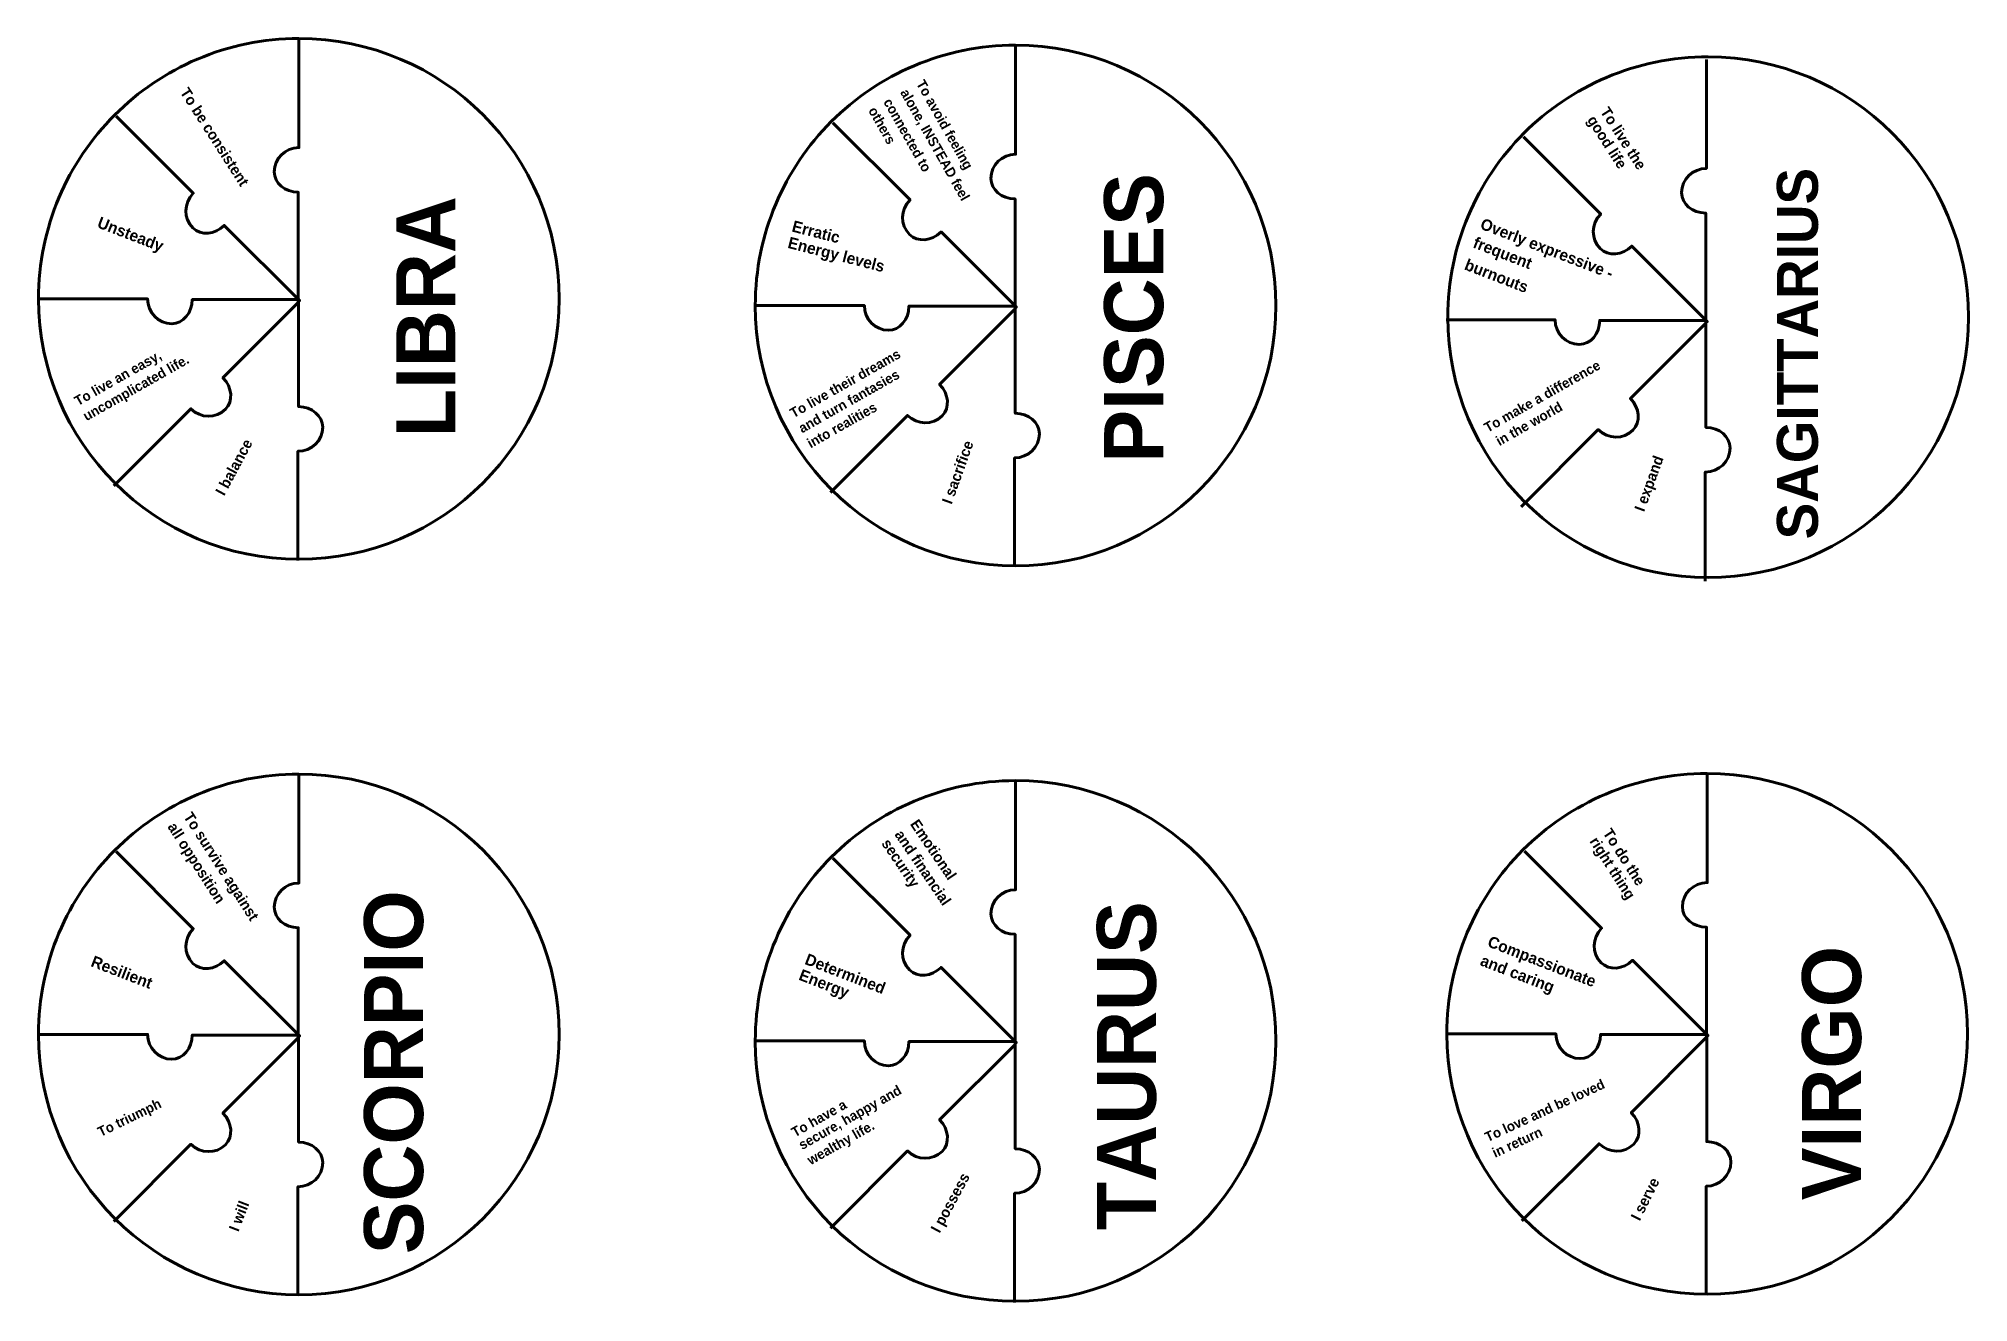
# Model space of a CAD drawing. Header units: inches. Extents: x -653 to 2868, y -2154 to 399.
# Drawn here: x 1233 to 2834, y -2154 to -1105 of the extents above; entities that cross this region are included whole.
import ezdxf

# ---------------------------------------------------------------- set-up
doc = ezdxf.new("R2010")
doc.units = ezdxf.units.IN
doc.header["$MEASUREMENT"] = 0
doc.layers.add('Layer 1', color=7, linetype='Continuous')

msp = doc.modelspace()

# ---------------------------------------------------------------- texts
at = {"layer": 'Layer 1', "color": 179, "true_color": 0x231f20, "attachment_point": 7}
for s, insert, char_height, rotation in [('\\fCharlemagne Std|b1|i0|c0|p34;\\W1;To be consistent', (1350.2, -1149.7), 8.84, 302.6406), ('\\fCharlemagne Std|b1|i0|c0|p34;\\W1;alone, INSTEAD feel ', (1946.3, -1150.8), 8.16, 299.4703), ('\\fCharlemagne Std|b1|i0|c0|p34;\\W1;To avoid feeling ', (1958.9, -1143.7), 8.16, 299.4703), ('\\fCharlemagne Std|b1|i0|c0|p34;\\W1;others', (1921.3, -1164.9), 8.16, 299.4703), ('\\fCharlemagne Std|b1|i0|c0|p34;\\W1;connected to ', (1933.8, -1157.8), 8.16, 299.4703), ('\\fCharlemagne Std|b1|i0|c0|p34;\\W1;To live the ', (2528.5, -1165.8), 8.84, 302.6406), ('\\fCharlemagne Std|b1|i0|c0|p34;\\W1;good life', (2515.4, -1174.2), 8.84, 302.6406), ('\\fCharlemagne Std|b1|i0|c0|p34;\\W1;SAGITTARIUS', (2710, -1520.7), 34, 90), ('\\fCharlemagne Std|b1|i0|c0|p34;\\W1;PISCES', (2167, -1457), 48.96, 90), ('\\fCharlemagne Std|b1|i0|c0|p34;\\W1;LIBRA', (1579, -1436), 48.96, 90), ('\\fCharlemagne Std|b1|i0|c0|p34;\\W1;Unsteady', (1280.2, -1264.3), 9.52, 338.8745), ('\\fCharlemagne Std|b1|i0|c0|p34;\\W1;Erratic ', (1857.6, -1265.3), 9.52, 345.6281), ('\\fCharlemagne Std|b1|i0|c0|p34;\\W1;Overly expressive - ', (2427.5, -1265.4), 9.52, 338.8745), ('\\fCharlemagne Std|b1|i0|c0|p34;\\W1;Energy levels', (1853.5, -1281.6), 9.52, 345.6281), ('\\fCharlemagne Std|b1|i0|c0|p34;\\W1;frequent ', (2421.5, -1281), 9.52, 338.8745), ('\\fCharlemagne Std|b1|i0|c0|p34;\\W1;burnouts', (2415.4, -1296.7), 9.52, 338.8745), ('\\fCharlemagne Std|b1|i0|c0|p34;\\W1;To live an easy, ', (1267.2, -1412.4), 8.16, 29.562), ('\\fCharlemagne Std|b1|i0|c0|p34;\\W1;uncomplicated life.', (1274.3, -1424.9), 8.16, 29.562), ('\\fCharlemagne Std|b1|i0|c0|p34;\\W1;To live their dreams ', (1859.7, -1420.4), 8.16, 29.562), ('\\fCharlemagne Std|b1|i0|c0|p34;\\W1;To make a difference', (2435.6, -1432.4), 8.16, 29.562), ('\\fCharlemagne Std|b1|i0|c0|p34;\\W1;and turn fantasies ', (1866.8, -1432.9), 8.16, 29.562), ('\\fCharlemagne Std|b1|i0|c0|p34;\\W1; in the world\xa0', (2442.7, -1445), 8.16, 29.562), ('\\fCharlemagne Std|b1|i0|c0|p34;\\W1;into realities\xa0', (1873.9, -1445.4), 8.16, 29.562), ('\\fCharlemagne Std|b1|i0|c0|p34;\\W1;I balance', (1387.4, -1485.2), 8.84, 61.7897), ('\\fCharlemagne Std|b1|i0|c0|p34;\\W1;I sacrifice', (1990.9, -1492.2), 8.84, 70.3014), ('\\fCharlemagne Std|b1|i0|c0|p34;\\W1;I expand', (2567.8, -1499.3), 8.84, 70.0237), ('\\fCharlemagne Std|b1|i0|c0|p34;\\W1;all opposition', (1337.7, -1760.6), 8.84, 302.6406), ('\\fCharlemagne Std|b1|i0|c0|p34;\\W1;To survive against ', (1350.9, -1752.2), 8.84, 302.6406), ('\\fCharlemagne Std|b1|i0|c0|p34;\\W1;Emotional ', (1955.9, -1757), 8.84, 304.1338), ('\\fCharlemagne Std|b1|i0|c0|p34;\\W1;To do the ', (2530.6, -1764.3), 8.84, 302.6406), ('\\fCharlemagne Std|b1|i0|c0|p34;\\W1;security', (1930, -1774.5), 8.84, 304.1338), ('\\fCharlemagne Std|b1|i0|c0|p34;\\W1;and financial ', (1943, -1765.7), 8.84, 304.1338), ('\\fCharlemagne Std|b1|i0|c0|p34;\\W1;right thing', (2517.4, -1772.7), 8.84, 302.6406), ('\\fCharlemagne Std|b1|i0|c0|p34;\\W1;SCORPIO', (1553, -2113.8), 48.96, 90), ('\\fCharlemagne Std|b1|i0|c0|p34;\\W1;TAURUS', (2161, -2093.8), 48.96, 90), ('\\fCharlemagne Std|b1|i0|c0|p34;\\W1;Compassionate ', (2433.6, -1860.9), 9.52, 338.8745), ('\\fCharlemagne Std|b1|i0|c0|p34;\\W1;Resilient', (1275.9, -1874.8), 9.52, 338.8745), ('\\fCharlemagne Std|b1|i0|c0|p34;\\W1;Determined', (1868.2, -1873), 9.52, 338.8745), ('\\fCharlemagne Std|b1|i0|c0|p34;\\W1;and caring', (2427.5, -1876.6), 9.52, 338.8745), ('\\fCharlemagne Std|b1|i0|c0|p34;\\W1;VIRGO', (2746, -2069), 48.96, 90), ('\\fCharlemagne Std|b1|i0|c0|p34;\\W1;Energy', (1862.2, -1888.6), 9.52, 338.8745), ('\\fCharlemagne Std|b1|i0|c0|p34;\\W1;To love and be loved ', (2435.6, -2021), 8.16, 24.7806), ('\\fCharlemagne Std|b1|i0|c0|p34;\\W1;secure, happy and ', (1868, -2029.6), 8.16, 29.562), ('\\fCharlemagne Std|b1|i0|c0|p34;\\W1;To triumph\xa0\xa0', (1285.9, -2018.8), 8.16, 25.9253), ('\\fCharlemagne Std|b1|i0|c0|p34;\\W1;To have a ', (1860.9, -2017.1), 8.16, 29.562), ('\\fCharlemagne Std|b1|i0|c0|p34;\\W1;wealthy life.', (1875.1, -2042.2), 8.16, 29.562), ('\\fCharlemagne Std|b1|i0|c0|p34;\\W1;in return\xa0', (2441.7, -2034), 8.16, 24.7806), ('\\fCharlemagne Std|b1|i0|c0|p34;\\W1;I possess', (1983.1, -2098.1), 8.84, 61.7897), ('\\fCharlemagne Std|b1|i0|c0|p34;\\W1;I serve', (2561.8, -2086.8), 8.84, 63.56), ('\\fCharlemagne Std|b1|i0|c0|p34;\\W1;I will', (1399.1, -2095.7), 8.84, 68.9566)]:
    msp.add_mtext(s, dxfattribs=dict(at, insert=insert, char_height=char_height, rotation=rotation))

# ---------------------------------------------------------------- linework, layer by layer
at = {"layer": 'Layer 1', "color": 179, "lineweight": 158, "true_color": 0x231f20}
for points, knots in [([(1665.3, -1321.2), (1665.3, -1440.5), (1568.6, -1537.2), (1449.3, -1537.2), (1330, -1537.2), (1233.3, -1440.5), (1233.3, -1321.2), (1233.3, -1261.7), (1257.4, -1207.7), (1296.4, -1168.7), (1335.5, -1129.5), (1389.6, -1105.2), (1449.3, -1105.2), (1568.6, -1105.2), (1665.3, -1201.9), (1665.3, -1321.2)], [0, 0, 0, 0, 1, 1, 1, 2, 2, 2, 3, 3, 3, 4, 4, 4, 5, 5, 5, 5]), ([(1297.7, -1169.6), (1297.7, -1169.6), (1361.7, -1233.6), (1361.7, -1233.6), (1353.6, -1241.6), (1353.4, -1254.5), (1361.3, -1262.3), (1367.9, -1268.9), (1379.6, -1268), (1387.4, -1260.2), (1387.4, -1260.2), (1450, -1322.7), (1450, -1322.7), (1450, -1322.7), (1448.8, -1321.2), (1448.8, -1321.2), (1448.8, -1321.2), (1448.8, -1232.7), (1448.8, -1232.7), (1437.7, -1232.7), (1428.8, -1225.1), (1428.8, -1215.7), (1428.8, -1204.7), (1438, -1195.7), (1449.3, -1195.7), (1449.3, -1195.7), (1449.3, -1105.2), (1449.3, -1105.2)], [0, 0, 0, 0, 1, 1, 1, 2, 2, 2, 3, 3, 3, 4, 4, 4, 5, 5, 5, 6, 6, 6, 7, 7, 7, 8, 8, 8, 9, 9, 9, 9]), ([(2259.9, -1326.7), (2259.9, -1446), (2163.2, -1542.7), (2043.9, -1542.7), (1924.6, -1542.7), (1827.9, -1446), (1827.9, -1326.7), (1827.9, -1267.1), (1852, -1213.2), (1891, -1174.1), (1930.1, -1134.9), (1984.2, -1110.7), (2043.9, -1110.7), (2163.2, -1110.7), (2259.9, -1207.4), (2259.9, -1326.7)], [0, 0, 0, 0, 1, 1, 1, 2, 2, 2, 3, 3, 3, 4, 4, 4, 5, 5, 5, 5]), ([(1892.3, -1175.1), (1892.3, -1175.1), (1956.3, -1239.1), (1956.3, -1239.1), (1948.2, -1247.1), (1948, -1259.9), (1955.9, -1267.7), (1962.5, -1274.4), (1974.2, -1273.4), (1982, -1265.6), (1982, -1265.6), (2044.6, -1328.2), (2044.6, -1328.2), (2044.6, -1328.2), (2043.4, -1326.7), (2043.4, -1326.7), (2043.4, -1326.7), (2043.4, -1238.2), (2043.4, -1238.2), (2032.3, -1238.2), (2023.4, -1230.6), (2023.4, -1221.2), (2023.4, -1210.1), (2032.6, -1201.2), (2043.9, -1201.2), (2043.9, -1201.2), (2043.9, -1110.7), (2043.9, -1110.7)], [0, 0, 0, 0, 1, 1, 1, 2, 2, 2, 3, 3, 3, 4, 4, 4, 5, 5, 5, 6, 6, 6, 7, 7, 7, 8, 8, 8, 9, 9, 9, 9]), ([(2834.4, -1336.4), (2834.4, -1455.7), (2737.6, -1552.4), (2618.4, -1552.4), (2499.1, -1552.4), (2402.4, -1455.7), (2402.4, -1336.4), (2402.4, -1276.9), (2426.5, -1222.9), (2465.5, -1183.8), (2504.6, -1144.7), (2558.6, -1120.4), (2618.4, -1120.4), (2737.6, -1120.4), (2834.4, -1217.1), (2834.4, -1336.4)], [0, 0, 0, 0, 1, 1, 1, 2, 2, 2, 3, 3, 3, 4, 4, 4, 5, 5, 5, 5]), ([(2465.3, -1186.8), (2465.3, -1186.8), (2529.3, -1250.8), (2529.3, -1250.8), (2521.3, -1258.9), (2521.1, -1271.7), (2528.9, -1279.5), (2535.6, -1286.2), (2547.3, -1285.2), (2555.1, -1277.4), (2555.1, -1277.4), (2617.7, -1340), (2617.7, -1340), (2617.7, -1340), (2616.4, -1338.5), (2616.4, -1338.5), (2616.4, -1338.5), (2616.4, -1250), (2616.4, -1250), (2605.4, -1250), (2596.4, -1242.4), (2596.4, -1233), (2596.4, -1221.9), (2605.6, -1213), (2617, -1213), (2617, -1213), (2617, -1122.5), (2617, -1122.5)], [0, 0, 0, 0, 1, 1, 1, 2, 2, 2, 3, 3, 3, 4, 4, 4, 5, 5, 5, 6, 6, 6, 7, 7, 7, 8, 8, 8, 9, 9, 9, 9]), ([(1449.3, -1321.8), (1449.3, -1321.8), (1360.8, -1321.8), (1360.8, -1321.8), (1360.8, -1332.8), (1353.2, -1341.8), (1343.8, -1341.8), (1332.8, -1341.8), (1323.8, -1332.6), (1323.8, -1321.2), (1323.8, -1321.2), (1233.3, -1321.2), (1233.3, -1321.2)], [0, 0, 0, 0, 1, 1, 1, 2, 2, 2, 3, 3, 3, 4, 4, 4, 4]), ([(1448.4, -1538.2), (1448.4, -1538.2), (1448.4, -1447.6), (1448.4, -1447.6), (1459.8, -1447.7), (1469, -1438.7), (1469, -1427.7), (1469, -1418.3), (1460, -1410.6), (1449, -1410.6), (1449, -1410.6), (1449, -1322.2), (1449, -1322.2), (1449, -1322.2), (1448.8, -1324.1), (1448.8, -1324.1), (1448.8, -1324.1), (1386.2, -1386.7), (1386.2, -1386.7), (1394, -1394.5), (1395, -1406.2), (1388.3, -1412.8), (1380.5, -1420.6), (1367.7, -1420.5), (1359.7, -1412.4), (1359.7, -1412.4), (1295.7, -1476.4), (1295.7, -1476.4)], [0, 0, 0, 0, 1, 1, 1, 2, 2, 2, 3, 3, 3, 4, 4, 4, 5, 5, 5, 6, 6, 6, 7, 7, 7, 8, 8, 8, 9, 9, 9, 9]), ([(2043.9, -1327.2), (2043.9, -1327.2), (1955.4, -1327.2), (1955.4, -1327.2), (1955.4, -1338.3), (1947.8, -1347.2), (1938.4, -1347.2), (1927.4, -1347.2), (1918.4, -1338.1), (1918.4, -1326.7), (1918.4, -1326.7), (1827.9, -1326.7), (1827.9, -1326.7)], [0, 0, 0, 0, 1, 1, 1, 2, 2, 2, 3, 3, 3, 4, 4, 4, 4]), ([(2043, -1543.6), (2043, -1543.6), (2043, -1453.1), (2043, -1453.1), (2054.4, -1453.1), (2063.6, -1444.2), (2063.6, -1433.1), (2063.6, -1423.7), (2054.6, -1416.1), (2043.6, -1416.1), (2043.6, -1416.1), (2043.6, -1327.6), (2043.6, -1327.6), (2043.6, -1327.6), (2043.4, -1329.5), (2043.4, -1329.5), (2043.4, -1329.5), (1980.8, -1392.1), (1980.8, -1392.1), (1988.6, -1399.9), (1989.6, -1411.6), (1982.9, -1418.3), (1975.1, -1426.1), (1962.3, -1425.9), (1954.3, -1417.9), (1954.3, -1417.9), (1890.3, -1481.9), (1890.3, -1481.9)], [0, 0, 0, 0, 1, 1, 1, 2, 2, 2, 3, 3, 3, 4, 4, 4, 5, 5, 5, 6, 6, 6, 7, 7, 7, 8, 8, 8, 9, 9, 9, 9]), ([(2617, -1339), (2617, -1339), (2528.5, -1339), (2528.5, -1339), (2528.5, -1350.1), (2520.9, -1359), (2511.5, -1359), (2500.4, -1359), (2491.5, -1349.8), (2491.5, -1338.5), (2491.5, -1338.5), (2401, -1338.5), (2401, -1338.5)], [0, 0, 0, 0, 1, 1, 1, 2, 2, 2, 3, 3, 3, 4, 4, 4, 4]), ([(2616.1, -1555.4), (2616.1, -1555.4), (2616.1, -1464.9), (2616.1, -1464.9), (2627.5, -1464.9), (2636.6, -1455.9), (2636.6, -1444.9), (2636.6, -1435.5), (2627.7, -1427.9), (2616.6, -1427.9), (2616.6, -1427.9), (2616.6, -1339.4), (2616.6, -1339.4), (2616.6, -1339.4), (2616.5, -1341.3), (2616.5, -1341.3), (2616.5, -1341.3), (2553.9, -1403.9), (2553.9, -1403.9), (2561.7, -1411.7), (2562.6, -1423.4), (2556, -1430.1), (2548.2, -1437.9), (2535.4, -1437.7), (2527.3, -1429.7), (2527.3, -1429.7), (2463.3, -1493.7), (2463.3, -1493.7)], [0, 0, 0, 0, 1, 1, 1, 2, 2, 2, 3, 3, 3, 4, 4, 4, 5, 5, 5, 6, 6, 6, 7, 7, 7, 8, 8, 8, 9, 9, 9, 9]), ([(1665.3, -1931.4), (1665.3, -2050.7), (1568.6, -2147.4), (1449.3, -2147.4), (1330, -2147.4), (1233.3, -2050.7), (1233.3, -1931.4), (1233.3, -1871.9), (1257.4, -1817.9), (1296.4, -1778.8), (1335.5, -1739.7), (1389.6, -1715.4), (1449.3, -1715.4), (1568.6, -1715.4), (1665.3, -1812.1), (1665.3, -1931.4)], [0, 0, 0, 0, 1, 1, 1, 2, 2, 2, 3, 3, 3, 4, 4, 4, 5, 5, 5, 5]), ([(1297.7, -1779.8), (1297.7, -1779.8), (1361.7, -1843.8), (1361.7, -1843.8), (1353.6, -1851.8), (1353.4, -1864.6), (1361.3, -1872.5), (1367.9, -1879.1), (1379.6, -1878.2), (1387.4, -1870.3), (1387.4, -1870.3), (1450, -1932.9), (1450, -1932.9), (1450, -1932.9), (1448.8, -1931.4), (1448.8, -1931.4), (1448.8, -1931.4), (1448.8, -1842.9), (1448.8, -1842.9), (1437.7, -1842.9), (1428.8, -1835.3), (1428.8, -1825.9), (1428.8, -1814.9), (1438, -1805.9), (1449.3, -1805.9), (1449.3, -1805.9), (1449.3, -1715.4), (1449.3, -1715.4)], [0, 0, 0, 0, 1, 1, 1, 2, 2, 2, 3, 3, 3, 4, 4, 4, 5, 5, 5, 6, 6, 6, 7, 7, 7, 8, 8, 8, 9, 9, 9, 9]), ([(2259.9, -1936.9), (2259.9, -2056.2), (2163.2, -2152.9), (2043.9, -2152.9), (1924.6, -2152.9), (1827.9, -2056.2), (1827.9, -1936.9), (1827.9, -1877.3), (1852, -1823.4), (1891, -1784.3), (1930.1, -1745.1), (1984.2, -1720.9), (2043.9, -1720.9), (2163.2, -1720.9), (2259.9, -1817.6), (2259.9, -1936.9)], [0, 0, 0, 0, 1, 1, 1, 2, 2, 2, 3, 3, 3, 4, 4, 4, 5, 5, 5, 5]), ([(1892.3, -1785.3), (1892.3, -1785.3), (1956.3, -1849.2), (1956.3, -1849.2), (1948.2, -1857.3), (1948, -1870.1), (1955.9, -1877.9), (1962.5, -1884.6), (1974.2, -1883.6), (1982, -1875.8), (1982, -1875.8), (2044.6, -1938.4), (2044.6, -1938.4), (2044.6, -1938.4), (2043.4, -1936.9), (2043.4, -1936.9), (2043.4, -1936.9), (2043.4, -1848.4), (2043.4, -1848.4), (2032.3, -1848.4), (2023.4, -1840.8), (2023.4, -1831.4), (2023.4, -1820.3), (2032.6, -1811.4), (2043.9, -1811.4), (2043.9, -1811.4), (2043.9, -1720.9), (2043.9, -1720.9)], [0, 0, 0, 0, 1, 1, 1, 2, 2, 2, 3, 3, 3, 4, 4, 4, 5, 5, 5, 6, 6, 6, 7, 7, 7, 8, 8, 8, 9, 9, 9, 9]), ([(2833.7, -1931), (2833.7, -2050.3), (2737, -2147), (2617.7, -2147), (2498.4, -2147), (2401.7, -2050.3), (2401.7, -1931), (2401.7, -1871.4), (2425.8, -1817.5), (2464.8, -1778.4), (2503.9, -1739.2), (2558, -1715), (2617.7, -1715), (2737, -1715), (2833.7, -1811.7), (2833.7, -1931)], [0, 0, 0, 0, 1, 1, 1, 2, 2, 2, 3, 3, 3, 4, 4, 4, 5, 5, 5, 5]), ([(2466, -1779.3), (2466, -1779.3), (2530, -1843.3), (2530, -1843.3), (2522, -1851.4), (2521.8, -1864.2), (2529.6, -1872), (2536.3, -1878.6), (2548, -1877.7), (2555.8, -1869.9), (2555.8, -1869.9), (2618.4, -1932.5), (2618.4, -1932.5), (2618.4, -1932.5), (2617.1, -1931), (2617.1, -1931), (2617.1, -1931), (2617.1, -1842.5), (2617.1, -1842.5), (2606.1, -1842.5), (2597.1, -1834.9), (2597.1, -1825.5), (2597.1, -1814.4), (2606.3, -1805.5), (2617.7, -1805.5), (2617.7, -1805.5), (2617.7, -1715), (2617.7, -1715)], [0, 0, 0, 0, 1, 1, 1, 2, 2, 2, 3, 3, 3, 4, 4, 4, 5, 5, 5, 6, 6, 6, 7, 7, 7, 8, 8, 8, 9, 9, 9, 9]), ([(1449.3, -1932), (1449.3, -1932), (1360.8, -1932), (1360.8, -1932), (1360.8, -1943), (1353.2, -1952), (1343.8, -1952), (1332.8, -1952), (1323.8, -1942.8), (1323.8, -1931.4), (1323.8, -1931.4), (1233.3, -1931.4), (1233.3, -1931.4)], [0, 0, 0, 0, 1, 1, 1, 2, 2, 2, 3, 3, 3, 4, 4, 4, 4]), ([(1448.4, -2148.3), (1448.4, -2148.3), (1448.4, -2057.8), (1448.4, -2057.8), (1459.8, -2057.8), (1469, -2048.9), (1469, -2037.8), (1469, -2028.4), (1460, -2020.8), (1449, -2020.8), (1449, -2020.8), (1449, -1932.3), (1449, -1932.3), (1449, -1932.3), (1448.8, -1934.3), (1448.8, -1934.3), (1448.8, -1934.3), (1386.2, -1996.8), (1386.2, -1996.8), (1394, -2004.7), (1395, -2016.4), (1388.3, -2023), (1380.5, -2030.8), (1367.7, -2030.6), (1359.7, -2022.6), (1359.7, -2022.6), (1295.7, -2086.6), (1295.7, -2086.6)], [0, 0, 0, 0, 1, 1, 1, 2, 2, 2, 3, 3, 3, 4, 4, 4, 5, 5, 5, 6, 6, 6, 7, 7, 7, 8, 8, 8, 9, 9, 9, 9]), ([(2043.9, -1937.4), (2043.9, -1937.4), (1955.4, -1937.4), (1955.4, -1937.4), (1955.4, -1948.5), (1947.8, -1957.4), (1938.4, -1957.4), (1927.4, -1957.4), (1918.4, -1948.2), (1918.4, -1936.9), (1918.4, -1936.9), (1827.9, -1936.9), (1827.9, -1936.9)], [0, 0, 0, 0, 1, 1, 1, 2, 2, 2, 3, 3, 3, 4, 4, 4, 4]), ([(2617.7, -1931.5), (2617.7, -1931.5), (2529.2, -1931.5), (2529.2, -1931.5), (2529.2, -1942.6), (2521.6, -1951.5), (2512.2, -1951.5), (2501.1, -1951.5), (2492.2, -1942.3), (2492.2, -1931), (2492.2, -1931), (2401.7, -1931), (2401.7, -1931)], [0, 0, 0, 0, 1, 1, 1, 2, 2, 2, 3, 3, 3, 4, 4, 4, 4]), ([(2616.8, -2147.9), (2616.8, -2147.9), (2616.8, -2057.4), (2616.8, -2057.4), (2628.1, -2057.4), (2637.3, -2048.4), (2637.3, -2037.4), (2637.3, -2028), (2628.4, -2020.4), (2617.3, -2020.4), (2617.3, -2020.4), (2617.3, -1931.9), (2617.3, -1931.9), (2617.3, -1931.9), (2617.1, -1933.8), (2617.1, -1933.8), (2617.1, -1933.8), (2554.6, -1996.4), (2554.6, -1996.4), (2562.4, -2004.2), (2563.3, -2015.9), (2556.7, -2022.5), (2548.9, -2030.4), (2536, -2030.2), (2528, -2022.2), (2528, -2022.2), (2464, -2086.2), (2464, -2086.2)], [0, 0, 0, 0, 1, 1, 1, 2, 2, 2, 3, 3, 3, 4, 4, 4, 5, 5, 5, 6, 6, 6, 7, 7, 7, 8, 8, 8, 9, 9, 9, 9]), ([(2043, -2153.8), (2043, -2153.8), (2043, -2063.3), (2043, -2063.3), (2054.4, -2063.3), (2063.6, -2054.3), (2063.6, -2043.3), (2063.6, -2033.9), (2054.6, -2026.3), (2043.6, -2026.3), (2043.6, -2026.3), (2043.6, -1937.8), (2043.6, -1937.8), (2043.6, -1937.8), (2043.4, -1939.7), (2043.4, -1939.7), (2043.4, -1939.7), (1980.8, -2002.3), (1980.8, -2002.3), (1988.6, -2010.1), (1989.6, -2021.8), (1982.9, -2028.5), (1975.1, -2036.3), (1962.3, -2036.1), (1954.3, -2028.1), (1954.3, -2028.1), (1890.3, -2092.1), (1890.3, -2092.1)], [0, 0, 0, 0, 1, 1, 1, 2, 2, 2, 3, 3, 3, 4, 4, 4, 5, 5, 5, 6, 6, 6, 7, 7, 7, 8, 8, 8, 9, 9, 9, 9])]:
    msp.add_open_spline(points, degree=3, knots=knots, dxfattribs=at)

msp.set_redraw_order([(e.dxf.handle, doc.entitydb.next_handle()) for e in msp.query("TEXT MTEXT ATTDEF DIMENSION ARC_DIMENSION")])  # texts and dimensions are drawn at this point

doc.saveas('drawing.dxf')
